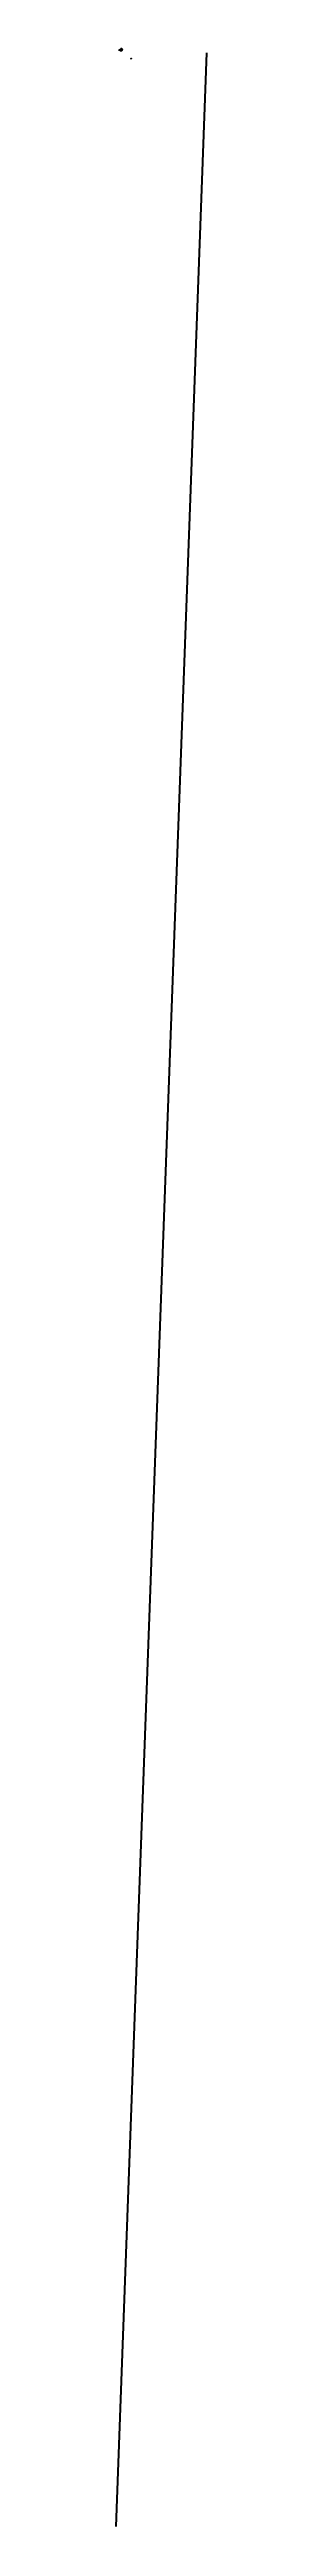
# Paper-space layout 'LAMINA DE TRABAJO' of a CAD drawing. Header units: millimetres. Extents: x 605427 to 653944, y -1191 to 1323863.
# The model-space entities are those that its viewports show. They can reach past a viewport. Long polylines and large blocks are cut down to what shows.
import ezdxf
from ezdxf.enums import TextEntityAlignment as Align

# ---------------------------------------------------------------- set-up
doc = ezdxf.new("R2010")
doc.units = ezdxf.units.MM
doc.header["$PDMODE"] = 35
doc.header["$PDSIZE"] = 1.5
doc.linetypes.add('ACAD_ISO02W100', pattern=[15, 12, -3])
doc.linetypes.add('HIDDEN', pattern=[0.375, 0.25, -0.125])
for name, color, linetype in [('2', 7, 'Continuous'), ('4', 7, 'Continuous'), ('CVL_CUADCON_LIN', 8, 'Continuous'), ('CVL_CUADCON_TIT', 1, 'Continuous'), ('LOTES', 3, 'Continuous'), ('MONTAJE', 6, 'Continuous'), ('NORTE', 1, 'Continuous'), ('ROTULOS LOTES', 1, 'Continuous'), ('TEXTOS', 2, 'Continuous')]:
    doc.layers.add(name, color=color, linetype=linetype)
doc.layers.add('LETRAS P .25', color=2, linetype='Continuous', lineweight=25)
doc.styles.add('Courier', font='cour.ttf')
doc.styles.add('HECTOR LOPEZ', font='arial.ttf')
doc.styles.add('LOPEZ', font='TCCM____.TTF')
doc.styles.add('ROMANS', font='ROMANS', dxfattribs={"height": 0.2})
doc.styles.add('ROTULOS', font='arial.ttf', dxfattribs={"height": 3})
doc.styles.get("Standard").update_dxf_attribs({"font": 'TCCM____.TTF'})
doc.styles.add('Style-ENGINEERING', font='ENGINEERING.shx')
doc.dimstyles.new('ISO-25', dxfattribs={"dimtxt": 2.5, "dimasz": 2.5, "dimexe": 1.25, "dimexo": 0.625, "dimtad": 1, "dimtxsty": 'Standard', "dimcen": 2.5, "dimadec": 0, "dimazin": 0, "dimtfac": 1, "dimtmove": 0, "dimatfit": 3, "dimfxl": 1, "dimarcsym": 0})
doc.dimstyles.get("Standard").update_dxf_attribs({"dimtxt": 5, "dimasz": 0.18, "dimexe": 0.18, "dimexo": 0.0625, "dimgap": 0.09, "dimtad": 0, "dimtih": 1, "dimtoh": 1, "dimdec": 4, "dimzin": 0, "dimdsep": 46, "dimtxsty": 'HECTOR LOPEZ', "dimcen": 0.09, "dimadec": 0, "dimazin": 0, "dimtfac": 1, "dimtdec": 4, "dimtofl": 0, "dimtmove": 2, "dimatfit": 3, "dimfxl": 0.18, "dimtolj": 1, "dimtzin": 0, "dimarcsym": 0})
doc.dimstyles.new('STANDARD$0', dxfattribs={"dimtxt": 0.6, "dimasz": 0.5, "dimexe": 0.125, "dimexo": 0.000625, "dimgap": 0.0625, "dimtad": 0, "dimzin": 1, "dimdsep": 46, "dimtxsty": 'ROMANS', "dimblk1": 'ARCHTICK', "dimblk2": 'ARCHTICK', "dimsah": 1, "dimcen": 2.5, "dimclrd": 1, "dimclre": 1, "dimclrt": 30, "dimaunit": 1, "dimadec": 0, "dimazin": 0, "dimtfac": 1, "dimtix": 1, "dimtofl": 0, "dimtmove": 1, "dimatfit": 3, "dimldrblk": 'ARCHTICK', "dimfxl": 1, "dimtolj": 1, "dimtzin": 1, "dimarcsym": 0})

# ---------------------------------------------------------------- blocks, each defined once
blk = doc.blocks.new('*D326')
at = {"color": 0, "lineweight": -2, "transparency": 16777216}
for p, q in [((608170, 1323829), (608170, 1323832)), ((608173, 1323830), (608233, 1323829)), ((608235, 1323828), (608235, 1323830))]:
    blk.add_line(p, q, dxfattribs=at)
at = {"color": 0, "lineweight": 5, "transparency": 16777216}
for points in [[(608173, 1323831), (608173, 1323830), (608170, 1323830)], [(608233, 1323829), (608233, 1323829), (608235, 1323829)]]:
    blk.add_solid(points, dxfattribs=at)
at = {"layer": 'Defpoints', "color": 0, "lineweight": 5, "transparency": 16777216}
for p in [(608170, 1323829), (608235, 1323829), (608235, 1323827)]:
    blk.add_point(p, dxfattribs=at)
at = {"color": 0, "lineweight": 5, "transparency": 16777216, "insert": (608209, 1323831), "char_height": 2.5, "attachment_point": 5, "rotation": 358.780662}
blk.add_mtext('REF: 379M', dxfattribs=at)
blk = doc.blocks.new('*D327')
at = {"color": 0, "lineweight": -2, "transparency": 16777216}
for p, q in [((605442, -1189), (653943, 1322074)), ((653928, 1322077), (653944, 1322077)), ((605428, -1191), (605443, -1191))]:
    blk.add_line(p, q, dxfattribs=at)
at = {"color": 0, "transparency": 16777216}
for points in [[(653942, 1322074), (653943, 1322074), (653943, 1322077)], [(605442, -1189), (605443, -1189), (605442, -1191)]]:
    blk.add_solid(points, dxfattribs=at)
at = {"layer": 'Defpoints', "color": 0, "transparency": 16777216}
for p in [(653928, 1322077, 6), (653943, 1322077), (605427, -1191)]:
    blk.add_point(p, dxfattribs=at)
at = {"color": 0, "transparency": 16777216, "insert": (629691, 660443), "char_height": 2.5, "attachment_point": 5, "rotation": 87.900935}
blk.add_mtext('4.91m', dxfattribs=at)
blk = doc.blocks.new('*D328')
at = {"color": 0, "lineweight": -2, "transparency": 16777216}
for p, q in [((608170, 1323828), (608169, 1323814)), ((608169, 1323811), (608170, 1323811)), ((608170, 1323830), (608171, 1323830))]:
    blk.add_line(p, q, dxfattribs=at)
at = {"color": 0, "lineweight": 5, "transparency": 16777216}
for points in [[(608169, 1323828), (608170, 1323828), (608170, 1323830)], [(608169, 1323814), (608169, 1323814), (608169, 1323811)]]:
    blk.add_solid(points, dxfattribs=at)
at = {"layer": 'Defpoints', "color": 0, "lineweight": 5, "transparency": 16777216}
for p in [(608168, 1323811), (608169, 1323811), (608170, 1323830)]:
    blk.add_point(p, dxfattribs=at)
at = {"color": 0, "lineweight": 5, "transparency": 16777216, "insert": (608167, 1323821), "char_height": 2.5, "attachment_point": 5, "rotation": 86.630242}
blk.add_mtext('51.33m', dxfattribs=at)
blk = doc.blocks.new('*D329')
at = {"color": 0, "lineweight": -2, "transparency": 16777216}
for p, q in [((608053, 1323756), (608053, 1323757)), ((608064, 1323755), (608055, 1323755)), ((608066, 1323756), (608066, 1323757))]:
    blk.add_line(p, q, dxfattribs=at)
at = {"color": 0, "lineweight": 5, "transparency": 16777216}
for points in [[(608055, 1323756), (608055, 1323755), (608053, 1323755)], [(608064, 1323756), (608064, 1323755), (608066, 1323755)]]:
    blk.add_solid(points, dxfattribs=at)
at = {"layer": 'Defpoints', "color": 0, "lineweight": 5, "transparency": 16777216}
for p in [(608053, 1323755, -209), (608053, 1323755), (608066, 1323755, -209)]:
    blk.add_point(p, dxfattribs=at)
at = {"color": 0, "lineweight": 5, "transparency": 16777216, "insert": (608060, 1323757), "char_height": 2.5, "attachment_point": 5, "rotation": 0.633915}
blk.add_mtext('6.0m', dxfattribs=at)
blk = doc.blocks.new('*D331')
at = {"color": 0, "lineweight": -2, "transparency": 16777216}
for p, q in [((608009, 1323758), (608009, 1323758)), ((608051, 1323757), (608012, 1323757)), ((608053, 1323757), (608053, 1323758))]:
    blk.add_line(p, q, dxfattribs=at)
at = {"color": 0, "lineweight": 5, "transparency": 16777216}
for points in [[(608012, 1323757), (608012, 1323757), (608009, 1323757)], [(608051, 1323757), (608051, 1323756), (608053, 1323757)]]:
    blk.add_solid(points, dxfattribs=at)
at = {"layer": 'Defpoints', "color": 0, "lineweight": 5, "transparency": 16777216}
for p in [(608009, 1323757), (608009, 1323757), (608053, 1323757)]:
    blk.add_point(p, dxfattribs=at)
at = {"color": 0, "lineweight": 5, "transparency": 16777216, "insert": (608031, 1323759), "char_height": 2.5, "attachment_point": 5, "rotation": 359.774641}
blk.add_mtext('22.29m', dxfattribs=at)
blk = doc.blocks.new('*D332')
at = {"color": 0, "lineweight": -2, "transparency": 16777216}
for p, q in [((608169, 1323812), (608169, 1323812)), ((608171, 1323811), (608174, 1323811)), ((608177, 1323811), (608177, 1323812)), ((608177, 1323811), (608189, 1323810))]:
    blk.add_line(p, q, dxfattribs=at)
at = {"color": 0, "lineweight": 5, "transparency": 16777216}
for points in [[(608171, 1323811), (608171, 1323811), (608169, 1323811)], [(608174, 1323811), (608174, 1323810), (608177, 1323811)]]:
    blk.add_solid(points, dxfattribs=at)
at = {"layer": 'Defpoints', "color": 0, "lineweight": 5, "transparency": 16777216}
for p in [(608169, 1323811), (608177, 1323811), (608177, 1323811)]:
    blk.add_point(p, dxfattribs=at)
at = {"color": 0, "lineweight": 5, "transparency": 16777216, "insert": (608184, 1323812), "char_height": 2.5, "attachment_point": 5, "rotation": 358.050675}
blk.add_mtext('22.29m', dxfattribs=at)
blk = doc.blocks.new('*D333')
at = {"color": 0, "lineweight": -2, "transparency": 16777216}
for p, q in [((608009, 1323757), (608008, 1323757)), ((608016, 1323843), (608009, 1323759)), ((608016, 1323845), (608015, 1323845))]:
    blk.add_line(p, q, dxfattribs=at)
at = {"color": 0, "lineweight": 5, "transparency": 16777216}
for points in [[(608009, 1323760), (608010, 1323759), (608009, 1323757)], [(608016, 1323843), (608017, 1323843), (608017, 1323845)]]:
    blk.add_solid(points, dxfattribs=at)
at = {"layer": 'Defpoints', "color": 0, "lineweight": 5, "transparency": 16777216}
for p in [(608009, 1323757), (608009, 1323757), (608017, 1323845)]:
    blk.add_point(p, dxfattribs=at)
at = {"color": 0, "lineweight": 5, "transparency": 16777216, "insert": (608011, 1323801), "char_height": 2.5, "attachment_point": 5, "rotation": 85.229875}
blk.add_mtext('62.85M', dxfattribs=at)
blk = doc.blocks.new('*D335')
at = {"color": 0, "lineweight": -2, "transparency": 16777216}
for p, q in [((608065, 1323740), (608063, 1323740)), ((608066, 1323755), (608064, 1323756)), ((608064, 1323742), (608065, 1323753))]:
    blk.add_line(p, q, dxfattribs=at)
at = {"color": 0, "lineweight": 5, "transparency": 16777216}
for points in [[(608064, 1323753), (608065, 1323753), (608065, 1323755)], [(608064, 1323742), (608065, 1323742), (608064, 1323740)]]:
    blk.add_solid(points, dxfattribs=at)
at = {"layer": 'Defpoints', "color": 0, "lineweight": 5, "transparency": 16777216}
for p in [(608065, 1323755), (608065, 1323739, -209), (608066, 1323755)]:
    blk.add_point(p, dxfattribs=at)
at = {"color": 0, "lineweight": 5, "transparency": 16777216, "insert": (608063, 1323748), "char_height": 2.5, "attachment_point": 5, "rotation": 86.517771}
blk.add_mtext('8.0m', dxfattribs=at)
blk = doc.blocks.new('*D336')
at = {"color": 0, "lineweight": -2, "transparency": 16777216}
for p, q in [((608178, 1323808), (608175, 1323808)), ((608177, 1323805), (608175, 1323805)), ((608176, 1323808), (608176, 1323805)), ((608176, 1323802), (608176, 1323793)), ((608177, 1323810), (608177, 1323813))]:
    blk.add_line(p, q, dxfattribs=at)
at = {"color": 0, "lineweight": 5, "transparency": 16777216}
for points in [[(608176, 1323810), (608177, 1323810), (608176, 1323808)], [(608176, 1323803), (608177, 1323802), (608176, 1323805)]]:
    blk.add_solid(points, dxfattribs=at)
at = {"layer": 'Defpoints', "color": 0, "lineweight": 5, "transparency": 16777216}
for p in [(608176, 1323805), (608178, 1323808), (608178, 1323805)]:
    blk.add_point(p, dxfattribs=at)
at = {"color": 0, "lineweight": 5, "transparency": 16777216, "insert": (608174, 1323797), "char_height": 2.5, "attachment_point": 5, "rotation": 87.294117}
blk.add_mtext('8.0m', dxfattribs=at)
blk = doc.blocks.new('_ARCHTICK')
at = {"color": 0, "linetype": 'ByBlock', "const_width": 0.15}
blk.add_lwpolyline([(-0.5, -0.5), (0.5, 0.5)], dxfattribs=at)
blk = doc.blocks.new('*D315')
at = {"layer": 'CVL_CUADCON_TIT', "color": 1, "lineweight": -2, "ltscale": 0.5, "transparency": 16777216}
for p, q in [((621121, 1321360), (621121, 1321360)), ((621121, 1321360), (621147, 1321358)), ((621174, 1321357), (621148, 1321358)), ((621174, 1321357), (621174, 1321357))]:
    blk.add_line(p, q, dxfattribs=at)
at = {"layer": 'Defpoints', "color": 0, "lineweight": 5, "ltscale": 0.5, "transparency": 16777216}
for p in [(621121, 1321360), (621174, 1321357), (621174, 1321357)]:
    blk.add_point(p, dxfattribs=at)
at = {"layer": 'CVL_CUADCON_TIT', "color": 1, "lineweight": -2, "ltscale": 0.5, "transparency": 16777216, "xscale": 0.5, "yscale": 0.5, "zscale": 0.5}
for p, rotation in [((621121, 1321360), 177.1392831517781), ((621174, 1321357), 357.139283151778)]:
    blk.add_blockref('_ARCHTICK', p, dxfattribs=dict(at, rotation=rotation))
at = {"layer": 'CVL_CUADCON_TIT', "color": 30, "lineweight": 5, "ltscale": 0.5, "transparency": 16777216, "insert": (621148, 1321358), "char_height": 0.2, "attachment_point": 5, "rotation": 357.139283, "style": 'ROMANS'}
blk.add_mtext('\\A1;53.56m.', dxfattribs=at)

msp = doc.modelspace()

# ---------------------------------------------------------------- hatches: boundary and pattern name
h = msp.add_hatch(color=7)
h.dxf.hatch_style = 1
h.set_gradient(color1=(0, 0, 255), color2=(255, 255, 0), tint=1)
h.paths.add_polyline_path([(621208.89583, 1321266.02348), (621181.23272, 1321267.33089), (621181.03538, 1321258.6403), (621208.85083, 1321257.3736)])

# ---------------------------------------------------------------- linework, layer by layer
at = {"color": 1, "lineweight": 5}
msp.add_lwpolyline([(621138.11083, 1321244.99064), (621138.27303, 1321253.53121), (621156.89758, 1321252.22611), (621156.71357, 1321243.66167), (621138.11083, 1321244.99064)], dxfattribs=at)
at = {"color": 7, "lineweight": 20}
msp.add_lwpolyline([(621181.23272, 1321267.33089), (621181.03538, 1321258.6403), (621208.85083, 1321257.3736), (621208.89583, 1321266.02348), (621181.23272, 1321267.33089)], dxfattribs=at)
at = {"layer": '2', "color": 1, "linetype": 'Continuous', "lineweight": 5}
msp.add_lwpolyline([(621061.03692, 1321213.08193), (621088.17792, 1321218.84893), (621105.96292, 1321218.45493), (621134.43092, 1321216.09593), (621174.06392, 1321215.58893), (621216.99892, 1321215.10293), (621261.70292, 1321215.89893), (621313.01892, 1321215.72093), (621351.62992, 1321215.96993)], dxfattribs=at)
at = {"layer": '4', "color": 1, "linetype": 'Continuous', "lineweight": 5}
msp.add_line((621228.63892, 1321334.08293), (621227.19092, 1321348.26293), dxfattribs=at)
at = {"layer": 'CVL_CUADCON_LIN', "color": 1, "lineweight": 5, "ltscale": 0.5, "const_width": 0.1, "flags": 128}
msp.add_lwpolyline([(617954.54167, 1321250.9017), (618630.52251, 1321461.85949), (619093.33428, 1321544.7629), (619665.84954, 1321528.01482), (619798.58455, 1321517.77424), (619978.07369, 1321504.42419), (620219.90332, 1321509.22391), (620466.54309, 1321465.57051), (620640.07447, 1321444.77181), (620887.77351, 1321446.3836), (621028.71023, 1321377.53137), (621146.89613, 1321348.26103), (621483.91198, 1321335.66422), (621519.28898, 1321358.61182)], dxfattribs=at)
at = {"layer": 'CVL_CUADCON_LIN', "color": 1, "linetype": 'ACAD_ISO02W100', "lineweight": 5, "ltscale": 0.5, "flags": 128}
for points in [[(621497.10897, 1321328.9804), (621080.58671, 1321344.55175)], [(621486.74176, 1321339.2439), (621083.3826, 1321356.66001)]]:
    msp.add_lwpolyline(points, dxfattribs=at)
at = {"layer": 'CVL_CUADCON_LIN', "color": 1, "lineweight": 5, "ltscale": 0.5, "flags": 128}
for points in [[(621129.49571, 1321397.00619), (621130.50431, 1321411.97225), (621120.51182, 1321412.35971), (621119.50322, 1321397.39365)], [(621120.83552, 1321359.7787), (621130.82305, 1321359.27929), (621131.27767, 1321374.27281), (621121.29013, 1321374.77181)], [(621131.74811, 1321389.26543), (621121.76057, 1321389.76444), (621121.29013, 1321374.77181), (621131.27767, 1321374.27281)], [(621129.49571, 1321397.00619), (621130.50431, 1321411.97225), (621140.49673, 1321411.58468), (621139.48429, 1321396.61888)], [(621131.27767, 1321374.27281), (621130.82305, 1321359.27929), (621140.81059, 1321358.78028), (621141.26519, 1321373.77343)], [(621141.73566, 1321388.76643), (621131.74811, 1321389.26543), (621131.27767, 1321374.27281), (621141.26519, 1321373.77343)], [(621155.14799, 1321406.01489), (621140.15925, 1321406.59608), (621139.48429, 1321396.61888), (621154.47303, 1321396.03769)], [(621151.24201, 1321373.09285), (621141.26519, 1321373.77343), (621140.81059, 1321358.78028), (621150.79079, 1321358.09964)], [(621151.7232, 1321388.26743), (621141.73566, 1321388.76643), (621141.26519, 1321373.77343), (621151.24201, 1321373.09285)], [(621161.23698, 1321372.77591), (621161.23698, 1321372.77591), (621151.24201, 1321373.09285), (621150.79079, 1321358.09964), (621160.7838, 1321357.78237)], [(621161.71074, 1321387.76842), (621151.7232, 1321388.26743), (621151.24201, 1321373.09285), (621161.23698, 1321372.77591)], [(621161.23698, 1321372.77591), (621160.7838, 1321357.78237), (621170.76947, 1321357.28346), (621171.22452, 1321372.2769)], [(621171.41344, 1321395.38099), (621161.42168, 1321395.78689), (621162.24974, 1321410.76401), (621172.24143, 1321410.35636)], [(621171.22452, 1321372.2769), (621181.21207, 1321371.7779), (621180.75888, 1321356.78436), (621170.77134, 1321357.28336)], [(621181.7257, 1321394.98129), (621171.41344, 1321395.38099), (621172.24155, 1321410.35843), (621182.55369, 1321409.95666)], [(621180.75888, 1321356.78436), (621190.73398, 1321356.28597), (621191.19961, 1321371.2789), (621181.21207, 1321371.7779)], [(621191.67337, 1321386.27141), (621181.68582, 1321386.77042), (621181.21207, 1321371.7779), (621191.19961, 1321371.2789)], [(621191.71819, 1321394.59398), (621181.7257, 1321394.98129), (621182.55513, 1321409.95861), (621192.54619, 1321409.56935)], [(621191.19961, 1321371.2789), (621190.73398, 1321356.28597), (621200.72153, 1321355.78697), (621201.18715, 1321370.77989)], [(621201.66091, 1321385.77241), (621191.67337, 1321386.27141), (621191.19961, 1321371.2789), (621201.18715, 1321370.77989)], [(621201.59078, 1321394.21132), (621191.71819, 1321394.59398), (621192.54634, 1321409.57152), (621202.41877, 1321409.18669)], [(621211.17469, 1321370.28089), (621201.18715, 1321370.77989), (621200.72153, 1321355.78697), (621210.70907, 1321355.28797)], [(621211.64845, 1321385.27341), (621201.66091, 1321385.77241), (621201.18715, 1321370.77989), (621211.17469, 1321370.28089)], [(621211.58328, 1321393.82402), (621201.59078, 1321394.21132), (621202.42022, 1321409.18865), (621212.41127, 1321408.79939)], [(621210.70907, 1321355.28812), (621220.68795, 1321354.78939), (621221.16224, 1321369.78189), (621211.17469, 1321370.28089)], [(621221.16224, 1321369.78189), (621211.17469, 1321370.28089), (621211.64845, 1321385.27341), (621221.63599, 1321384.7744)], [(621221.57578, 1321393.43671), (621211.58328, 1321393.82402), (621212.41272, 1321408.80134), (621222.40377, 1321408.41208)], [(621231.14978, 1321369.28289), (621221.16224, 1321369.78189), (621220.68795, 1321354.78939), (621230.67549, 1321354.29039)], [(621231.62353, 1321384.2754), (621221.63599, 1321384.7744), (621221.16224, 1321369.78189), (621231.14978, 1321369.28289)], [(621231.56827, 1321393.0494), (621221.57578, 1321393.43671), (621222.40521, 1321408.41404), (621232.39626, 1321408.02477)], [(621241.13732, 1321368.78388), (621231.14978, 1321369.28289), (621230.67549, 1321354.29039), (621240.66303, 1321353.79138)], [(621241.61108, 1321383.7764), (621231.62353, 1321384.2754), (621231.14978, 1321369.28289), (621241.13732, 1321368.78388)], [(621241.56077, 1321392.6621), (621231.56827, 1321393.0494), (621232.39771, 1321408.02673), (621242.38876, 1321407.63747)], [(621240.66303, 1321353.79138), (621250.65057, 1321353.29238), (621251.12475, 1321368.28489), (621241.13732, 1321368.78388)], [(621251.59862, 1321383.27739), (621241.61108, 1321383.7764), (621241.13732, 1321368.78388), (621251.12486, 1321368.28488)], [(621251.55327, 1321392.27479), (621241.56077, 1321392.6621), (621242.39021, 1321407.63942), (621252.38126, 1321407.25016)], [(621261.1124, 1321367.78587), (621251.12486, 1321368.28488), (621250.65057, 1321353.29238), (621260.63811, 1321352.79338)], [(621261.58616, 1321382.77839), (621251.59862, 1321383.27739), (621251.12486, 1321368.28488), (621261.1124, 1321367.78587)], [(621261.54576, 1321391.88749), (621251.55327, 1321392.27479), (621252.3827, 1321407.25212), (621262.37375, 1321406.86286)], [(621270.62566, 1321352.29437), (621271.09995, 1321367.28687), (621261.1124, 1321367.78587), (621260.63811, 1321352.79338)], [(621270.62566, 1321352.29437), (621271.09995, 1321367.28687), (621261.1124, 1321367.78587), (621260.63811, 1321352.79338)], [(621271.5737, 1321382.27939), (621261.58616, 1321382.77839), (621261.1124, 1321367.78587), (621271.09995, 1321367.28687)], [(621271.53826, 1321391.50018), (621261.54576, 1321391.88749), (621262.3752, 1321406.86481), (621272.36625, 1321406.47555)], [(621281.08749, 1321366.78787), (621271.09995, 1321367.28687), (621270.62566, 1321352.29437), (621280.6132, 1321351.79537)], [(621281.08749, 1321366.78787), (621271.09995, 1321367.28687), (621271.5737, 1321382.27939), (621281.56124, 1321381.78038)], [(621281.53076, 1321391.11287), (621271.53826, 1321391.50018), (621272.3677, 1321406.47751), (621282.52836, 1321406.07694)], [(621290.60067, 1321351.29637), (621280.6132, 1321351.79537), (621281.08749, 1321366.78787), (621291.07487, 1321366.28371)], [(621291.46383, 1321378.59541), (621290.58145, 1321380.57791), (621281.56124, 1321381.78038), (621281.08749, 1321366.78787), (621291.07446, 1321366.28373)], [(621291.52312, 1321390.72356), (621292.5209, 1321405.69034), (621282.52848, 1321406.07965), (621281.53076, 1321391.11287)], [(621309.3625, 1321388.26256), (621299.36524, 1321388.50929), (621299.8754, 1321403.49748), (621309.87139, 1321403.25393)], [(621300.41873, 1321364.03029), (621310.25028, 1321365.30526), (621309.81688, 1321350.31165), (621300.15108, 1321349.03305)], [(621311.16279, 1321380.2776), (621304.26516, 1321380.43522), (621300.77337, 1321377.92577), (621300.41873, 1321364.03029), (621310.25028, 1321365.30526)], [(621309.87276, 1321403.25389), (621319.86972, 1321403.00716), (621319.35902, 1321388.01585), (621309.36248, 1321388.26194)], [(621310.25028, 1321365.30526), (621320.33596, 1321365.07152), (621319.81421, 1321350.0806), (621309.81688, 1321350.31165)], [(621310.25028, 1321365.30526), (621320.33596, 1321365.07152), (621321.15935, 1321380.04917), (621311.16279, 1321380.2776)], [(621319.86972, 1321403.00716), (621329.86668, 1321402.76044), (621329.35641, 1321387.76912), (621319.35902, 1321388.01585)], [(621320.33596, 1321365.07152), (621330.33336, 1321364.84333), (621329.8116, 1321349.85241), (621319.81421, 1321350.0806)], [(621321.15935, 1321380.04917), (621331.15674, 1321379.82072), (621330.33336, 1321364.84333), (621320.33596, 1321365.07152)], [(621329.86668, 1321402.76044), (621339.86363, 1321402.51372), (621339.49357, 1321387.51894), (621329.35641, 1321387.76912)], [(621329.8116, 1321349.85241), (621339.80899, 1321349.62396), (621340.33075, 1321364.61488), (621330.33336, 1321364.84333)], [(621331.15674, 1321379.82072), (621341.15413, 1321379.59227), (621340.33075, 1321364.61488), (621330.33336, 1321364.84333)], [(621339.86363, 1321402.51371), (621349.86067, 1321402.267), (621349.63073, 1321387.26876), (621339.49357, 1321387.51894)], [(621339.80899, 1321349.62396), (621349.80638, 1321349.39551), (621350.32814, 1321364.38643), (621340.33075, 1321364.61488)], [(621340.33075, 1321364.61488), (621350.32814, 1321364.38643), (621351.15152, 1321379.36382), (621341.15413, 1321379.59227)], [(621349.86067, 1321402.267), (621359.85802, 1321402.02026), (621359.76788, 1321387.01858), (621349.63073, 1321387.26876)], [(621350.32814, 1321364.38643), (621360.32553, 1321364.15798), (621359.80377, 1321349.16706), (621349.80638, 1321349.39551)]]:
    msp.add_lwpolyline(points, close=True, dxfattribs=at)
for points in [[(621291.35182, 1321381.18225), (621121.18602, 1321396.90812)], [(621171.37893, 1321216.77082), (621171.37893, 1321216.77082)], [(621280.39335, 1321372.79936), (621273.16598, 1321372.71645)], [(621291.35309, 1321381.18226), (621476.52709, 1321383.40426)], [(621291.35334, 1321381.18598), (621476.52734, 1321383.40798)], [(621291.35461, 1321381.18599), (621476.52861, 1321383.40799)], [(621300.77335, 1321377.92575), (621304.26516, 1321380.43522)], [(621460.66579, 1321384.51294), (621301.0254, 1321388.45278)]]:
    msp.add_lwpolyline(points, dxfattribs=at)
at = {"layer": 'CVL_CUADCON_LIN', "color": 1, "lineweight": 5, "flags": 128}
for points in [[(621275.13091, 1321382.68521), (621272.57409, 1321387.06618)], [(621460.30491, 1321411.90721), (621275.13091, 1321382.68521)]]:
    msp.add_lwpolyline(points, dxfattribs=at)
at = {"layer": 'CVL_CUADCON_LIN', "color": 1, "lineweight": 5, "ltscale": 0.5}
for centre, radius in [((621121.18602, 1321396.90812), 0.7531), ((621291.35182, 1321381.18225), 0.51029)]:
    msp.add_circle(centre, radius, dxfattribs=at)
at = {"layer": 'CVL_CUADCON_TIT', "color": 1, "lineweight": 5, "ltscale": 0.5}
for p, q in [((621146.01692, 1321283.75819), (621133.94064, 1321283.50207)), ((621138.72492, 1321270.32467), (621138.90528, 1321278.72274)), ((621149.64491, 1321290.72273), (621146.01692, 1321283.75819))]:
    msp.add_line(p, q, dxfattribs=at)
at = {"layer": 'CVL_CUADCON_TIT', "color": 1, "lineweight": 5, "ltscale": 0.5, "flags": 128}
for points in [[(621133.46448, 1321266.74262), (621133.5191, 1321274.89084), (621114.83464, 1321274.12072), (621115.20525, 1321266.57857)], [(621133.79374, 1321283.50606), (621133.52374, 1321274.82606), (621114.84374, 1321274.13606), (621115.18374, 1321283.85606)], [(621165.84507, 1321311.15578), (621156.25507, 1321311.40578), (621154.28507, 1321286.67578), (621155.69507, 1321284.55578), (621165.79507, 1321283.36578)], [(621175.52579, 1321234.19816), (621175.39929, 1321226.19916), (621157.41209, 1321226.87896), (621157.54109, 1321234.87796)]]:
    msp.add_lwpolyline(points, close=True, dxfattribs=at)
for points in [[(621158.67574, 1321341.28995), (621153.95493, 1321341.86812), (621151.8794, 1321316.58029), (621151.33352, 1321311.16009), (621149.68238, 1321290.79467)], [(621158.66558, 1321341.02476), (621156.86006, 1321316.342), (621156.2549, 1321311.44212)]]:
    msp.add_lwpolyline(points, dxfattribs=at)
at = {"layer": 'LETRAS P .25', "color": 1, "lineweight": 5, "flags": 128}
for points in [[(621171.69828, 1321387.26942), (621161.71074, 1321387.76842), (621161.23698, 1321372.77591), (621171.22452, 1321372.2769)], [(621181.68582, 1321386.77042), (621171.69828, 1321387.26942), (621171.22452, 1321372.2769), (621181.21207, 1321371.7779)]]:
    msp.add_lwpolyline(points, close=True, dxfattribs=at)
msp.add_lwpolyline([(621351.15152, 1321379.36382), (621341.15413, 1321379.59227), (621331.15674, 1321379.82072), (621321.15935, 1321380.04917), (621311.16279, 1321380.2776), (621304.26516, 1321380.43522), (621300.77335, 1321377.92575), (621300.41873, 1321364.03029), (621310.25028, 1321365.30526), (621320.33596, 1321365.07152), (621330.33336, 1321364.84333), (621340.33075, 1321364.61488), (621350.32814, 1321364.38643)], dxfattribs=at)
at = {"layer": 'LOTES', "color": 1, "lineweight": 5}
msp.add_lwpolyline([(621469.77399, 1321346.6537), (621309.81722, 1321350.31121), (621300.15142, 1321349.03261), (621290.60101, 1321351.29593), (621170.76981, 1321357.28302), (621150.79028, 1321358.08269), (621120.83587, 1321359.77827), (621112.76407, 1321361.38121), (621117.65805, 1321396.09704), (621117.80155, 1321412.83752)], dxfattribs=at)
at = {"layer": 'MONTAJE', "color": 1, "lineweight": 5}
for p, q in [((621113.70616, 1321212.4132), (621115.35999, 1321274.15513)), ((621114.05613, 1321225.47851), (621132.25511, 1321225.67127)), ((621132.75711, 1321233.65551), (621114.31399, 1321235.10506)), ((621133.10101, 1321242.14855), (621114.53088, 1321243.20216)), ((621133.05764, 1321250.24843), (621114.74777, 1321251.29925)), ((621133.34533, 1321258.6435), (621114.97002, 1321259.59628)), ((621115.16499, 1321266.87367), (621133.46448, 1321266.74262)), ((621115.6148, 1321283.66764), (621133.80429, 1321283.53204)), ((621115.61963, 1321283.84786), (621117.20962, 1321343.20618)), ((621131.85479, 1321211.04675), (621132.25511, 1321225.67127)), ((621132.25511, 1321225.67127), (621132.75711, 1321233.65551)), ((621132.75711, 1321233.65551), (621133.10101, 1321242.14855)), ((621133.05764, 1321250.24843), (621133.34533, 1321258.6435)), ((621133.10101, 1321242.14855), (621133.05764, 1321250.24843)), ((621133.46448, 1321266.74262), (621133.34533, 1321258.6435)), ((621137.94851, 1321236.44414), (621136.94039, 1321210.66384)), ((621156.403, 1321226.86063), (621137.53132, 1321227.89496)), ((621138.27303, 1321253.53121), (621137.94851, 1321236.44414)), ((621137.94851, 1321236.44414), (621156.55131, 1321235.11813)), ((621138.27303, 1321253.53121), (621138.56138, 1321261.92626)), ((621138.27303, 1321253.53121), (621156.9154, 1321252.06422)), ((621138.72492, 1321270.32467), (621138.56138, 1321261.92626)), ((621138.56138, 1321261.92626), (621157.29308, 1321260.89615)), ((621138.72492, 1321270.32467), (621157.19043, 1321269.19552)), ((621138.90528, 1321278.72274), (621157.48434, 1321277.84052)), ((621156.55131, 1321235.11813), (621156.0862, 1321209.22231)), ((621156.23884, 1321217.72094), (621175.19557, 1321216.43931)), ((621156.9154, 1321252.06422), (621156.55131, 1321235.11813)), ((621175.59061, 1321242.20718), (621156.71894, 1321243.2415)), ((621175.78654, 1321251.0049), (621156.91487, 1321252.03923)), ((621157.29308, 1321260.89615), (621156.9154, 1321252.06422)), ((621157.48434, 1321277.84052), (621157.19043, 1321269.19552)), ((621157.19043, 1321269.19552), (621157.29308, 1321260.89615)), ((621176.07394, 1321268.40614), (621157.19043, 1321269.19552)), ((621175.50544, 1321259.72473), (621157.29308, 1321260.89615)), ((621176.36987, 1321277.1011), (621157.48434, 1321277.84052)), ((621175.19557, 1321216.43931), (621174.93286, 1321207.8033)), ((621175.19557, 1321216.43931), (621175.39367, 1321225.84528)), ((621175.4856, 1321252.65446), (621175.86223, 1321261.3463)), ((621175.79593, 1321244.06006), (621175.4856, 1321252.65446)), ((621175.50544, 1321259.72473), (621176.07394, 1321268.40614)), ((621175.52792, 1321234.36693), (621175.6045, 1321242.53186)), ((621175.6045, 1321242.53186), (621175.79697, 1321251.22973)), ((621176.07394, 1321268.40614), (621176.36987, 1321277.1011)), ((621179.87256, 1321207.43138), (621181.43141, 1321276.08082)), ((621185.87285, 1321299.58632), (621180.13984, 1321298.19256)), ((621180.13984, 1321298.19256), (621182.27028, 1321284.79275)), ((621180.57272, 1321215.90231), (621206.98872, 1321214.11436)), ((621180.58063, 1321232.90466), (621208.2699, 1321231.35412)), ((621180.68942, 1321241.50397), (621208.53387, 1321239.95007)), ((621180.86713, 1321250.05212), (621208.80427, 1321248.90378)), ((621181.43079, 1321276.07089), (621208.23727, 1321274.37616)), ((621185.89744, 1321291.92636), (621185.8674, 1321301.28632)), ((621185.8674, 1321301.28632), (621208.26477, 1321299.35615)), ((621185.92749, 1321282.56641), (621208.24416, 1321280.63616)), ((621206.34395, 1321205.43829), (621208.2699, 1321231.35412)), ((621208.89583, 1321266.02348), (621208.23727, 1321274.37616)), ((621208.80636, 1321248.82372), (621208.2699, 1321231.35412)), ((621208.89583, 1321266.02348), (621208.80636, 1321248.82372))]:
    msp.add_line(p, q, dxfattribs=at)
at = {"layer": 'MONTAJE', "color": 1}
msp.add_line((621181.03538, 1321258.6403), (621208.85083, 1321257.3736), dxfattribs=at)
at = {"layer": 'MONTAJE', "color": 1, "lineweight": 5}
for points in [[(621113.70616, 1321212.4132), (621206.34395, 1321205.43829)], [(621182.27028, 1321284.79275), (621174.97073, 1321284.71131), (621174.88818, 1321283.01331), (621165.75945, 1321283.36998)], [(621185.92749, 1321282.56641), (621185.89744, 1321291.92636), (621208.25447, 1321289.99616)], [(621208.23727, 1321274.37616), (621208.31695, 1321346.74817)]]:
    msp.add_lwpolyline(points, dxfattribs=at)
at = {"layer": 'MONTAJE', "color": 1, "linetype": 'Continuous', "lineweight": 5, "ltscale": 0.18, "const_width": 0.1, "flags": 128}
for points in [[(621118.7104, 1321341.92276), (621146.55426, 1321338.8197), (621151.80811, 1321339.31731)], [(621154.72137, 1321341.28536), (621208.31323, 1321343.36914)]]:
    msp.add_lwpolyline(points, dxfattribs=at)
at = {"layer": 'MONTAJE', "color": 1, "lineweight": 5}
msp.add_point((621208.2699, 1321231.35412), dxfattribs=at)

# ---------------------------------------------------------------- texts
at = {"layer": 'CVL_CUADCON_LIN', "color": 1, "lineweight": 5, "ltscale": 0.5}
for s, p in [('B34', (621123.71939, 1321365.86888)), ('B32', (621133.55114, 1321366.11043)), ('B30', (621144.18886, 1321365.62733)), ('B28', (621152.97312, 1321365.54681)), ('B26', (621163.32439, 1321364.07602)), ('B24', (621173.98245, 1321363.62497)), ('B22', (621183.55657, 1321364.16631)), ('B20', (621194.03411, 1321363.35411)), ('B18', (621202.77091, 1321362.461)), ('B16', (621213.57982, 1321361.29742)), ('B14', (621224.19042, 1321360.84129)), ('B12', (621232.9501, 1321360.69315)), ('C17', (621313.45676, 1321394.92205)), ('C16', (621323.23004, 1321394.34515)), ('C15', (621333.17366, 1321394.77704)), ('C14', (621343.18508, 1321394.43817))]:
    msp.add_text(s, height=2, dxfattribs=at).set_placement(p)
for s, p in [('B33', (621124.83554, 1321381.89323)), ('B31', (621134.31624, 1321380.93254)), ('B29', (621144.12191, 1321380.8899)), ('B27', (621154.81557, 1321379.97099)), ('B25', (621163.71932, 1321379.6458)), ('B23', (621175.22402, 1321378.20979)), ('B21', (621183.95828, 1321377.95339)), ('B19', (621194.72736, 1321377.12165)), ('B17', (621203.94299, 1321377.0255)), ('B15', (621214.7341, 1321376.48611)), ('B13', (621224.62857, 1321375.55783)), ('A12', (621234.94276, 1321399.31689)), ('B11', (621234.84509, 1321375.55783)), ('B10', (621242.97254, 1321360.18738)), ('A10', (621245.24348, 1321398.31106)), ('B9', (621245.90232, 1321374.56114)), ('B8', (621253.50008, 1321359.88408)), ('B7', (621255.101, 1321374.66941)), ('A8', (621255.5043, 1321398.52115)), ('B6', (621263.62338, 1321359.27708)), ('B6', (621263.62338, 1321359.27708)), ('A6', (621265.98466, 1321399.0998)), ('B5', (621265.965, 1321373.83102)), ('B4', (621273.906, 1321358.63295)), ('B3', (621274.70349, 1321373.74543)), ('A4', (621276.41971, 1321398.6434)), ('B2', (621283.25638, 1321358.23388)), ('A2', (621284.56933, 1321398.69881)), ('B1', (621284.49626, 1321372.90157)), ('C18', (621302.65632, 1321395.48996))]:
    msp.add_text(s, height=2, rotation=356.5687164262, dxfattribs=at).set_placement(p)
msp.add_text('20', height=0.1, rotation=90, dxfattribs=at).set_placement((621290.91609, 1321361.26558), align=Align.MIDDLE_LEFT)
msp.add_text('22', height=0.1, rotation=90, dxfattribs=at).set_placement((621301.26553, 1321399.27882), align=Align.BOTTOM_RIGHT)
at = {"layer": 'CVL_CUADCON_LIN', "color": 1, "lineweight": 5, "ltscale": 0.5, "char_height": 2, "attachment_point": 1}
for s, insert, width in [('GPS Nº 1', (621282.53592, 1321383.61092), 10), ('D42', (621302.49915, 1321356.89458), 4.8122802), ('D43', (621303.65811, 1321373.29847), 4.8122802), ('D40', (621313.09336, 1321356.40172), 4.8122802), ('D41', (621313.95556, 1321374.17432), 4.8122802), ('D38', (621323.04613, 1321358.98108), 4.8122802), ('D39', (621323.36589, 1321373.65854), 4.8122802), ('D36', (621332.97606, 1321358.5059), 4.8122802), ('D37', (621333.38774, 1321372.77175), 4.8122802), ('D34', (621341.51565, 1321358.62149), 4.8122802), ('D35', (621343.45258, 1321372.5075), 4.8122802)]:
    msp.add_mtext(s, dxfattribs=dict(at, insert=insert, width=width))
at = {"layer": 'LETRAS P .25', "color": 1, "lineweight": 5, "style": 'Courier'}
for s, p in [('10', (621119.50322, 1321397.39365)), ('18', (621120.82353, 1321359.79154)), ('20', (621121.29013, 1321374.77181)), ('15', (621165.35551, 1321398.11287)), ('24', (621300.08198, 1321350.83531)), ('24', (621300.41873, 1321364.03029)), ('21', (621303.37822, 1321391.27929))]:
    msp.add_text(s, height=1.8, dxfattribs=at).set_placement(p, align=Align.TOP_RIGHT)
msp.add_text('19', height=1.8, dxfattribs=at).set_placement((621121.76057, 1321389.76444), align=Align.BOTTOM_RIGHT)
for s, p in [('11', (621129.49571, 1321397.00619)), ('18', (621131.7423, 1321389.08)), ('16', (621140.80465, 1321358.58433)), ('23', (621151.24201, 1321373.09285)), ('16', (621151.71742, 1321388.08531)), ('14', (621160.77785, 1321357.58545)), ('15', (621161.71074, 1321387.76842)), ('14', (621171.41344, 1321395.3809)), ('14', (621171.69249, 1321387.0862)), ('12', (621180.75294, 1321356.58765)), ('13', (621181.68582, 1321386.77042)), ('11', (621190.73398, 1321356.28597)), ('12', (621191.66758, 1321386.08819)), ('12', (621191.71819, 1321394.59398)), ('10', (621200.71567, 1321355.59848)), ('11', (621201.66091, 1321385.77241)), ('10', (621211.58328, 1321393.82402)), ('10', (621211.64266, 1321385.09019)), ('8', (621220.68216, 1321354.60653)), ('9', (621221.57578, 1321393.43671)), ('9', (621221.63599, 1321384.7744)), ('8', (621231.56827, 1321393.0494)), ('8', (621231.61774, 1321384.09218)), ('6', (621240.65725, 1321353.60852)), ('7', (621241.56077, 1321392.6621)), ('7', (621241.61108, 1321383.7764)), ('33', (621251.12449, 1321368.2849)), ('5', (621250.65057, 1321353.29238)), ('6', (621251.55327, 1321392.27479)), ('6', (621251.59283, 1321383.09418)), ('4', (621260.63233, 1321352.61051)), ('4', (621260.63233, 1321352.61051)), ('5', (621261.58616, 1321382.77839)), ('35', (621271.09995, 1321367.28687)), ('35', (621271.09995, 1321367.28687)), ('3', (621270.62566, 1321352.29437)), ('3', (621270.62566, 1321352.29437)), ('4', (621271.53826, 1321391.50018)), ('4', (621271.56791, 1321382.09617)), ('2', (621280.60741, 1321351.6125)), ('20', (621309.35819, 1321388.26205)), ('23', (621309.81688, 1321350.31165)), ('21', (621311.16279, 1321380.2776)), ('22', (621319.81421, 1321350.0806)), ('26', (621320.33188, 1321364.95437)), ('18', (621329.35641, 1321387.76912)), ('19', (621331.15674, 1321379.82072)), ('28', (621340.32659, 1321364.49552)), ('16', (621349.62927, 1321387.17402)), ('19', (621349.80638, 1321349.39551)), ('17', (621351.0704, 1321381.36294))]:
    msp.add_text(s, height=1.8, dxfattribs=at).set_placement(p, align=Align.TOP_CENTER)
for s, p in [('17', (621130.82483, 1321359.2918)), ('21', (621131.28349, 1321374.45824)), ('12', (621139.48429, 1321396.61888)), ('22', (621141.26519, 1321373.77343)), ('17', (621141.73566, 1321388.76643)), ('15', (621150.79626, 1321358.28137)), ('24', (621161.23743, 1321372.79074)), ('13', (621170.77134, 1321357.2834)), ('25', (621171.23078, 1321372.47495)), ('26', (621181.21207, 1321371.7779)), ('13', (621181.7348, 1321395.14596)), ('27', (621191.2054, 1321371.46211)), ('28', (621201.18715, 1321370.77989)), ('11', (621201.59995, 1321394.37689)), ('29', (621211.18048, 1321370.46411)), ('9', (621210.70907, 1321355.28812)), ('30', (621221.16224, 1321369.78189)), ('31', (621231.15556, 1321369.46575)), ('7', (621230.67549, 1321354.29039)), ('32', (621241.1374, 1321368.78388)), ('34', (621261.11819, 1321367.96875)), ('34', (621261.11819, 1321367.96875)), ('5', (621261.55493, 1321392.05305)), ('36', (621281.09327, 1321366.97073)), ('3', (621281.53076, 1321391.11287)), ('3', (621281.56124, 1321381.78038)), ('22', (621304.26516, 1321380.43522)), ('25', (621310.25028, 1321365.30526)), ('19', (621319.36221, 1321388.10959)), ('20', (621321.20359, 1321379.6923)), ('21', (621329.8116, 1321349.85241)), ('27', (621330.33336, 1321364.84333)), ('17', (621339.49357, 1321387.51894)), ('20', (621339.81315, 1321349.74332)), ('18', (621341.11725, 1321379.02723)), ('29', (621350.32814, 1321364.38643))]:
    msp.add_text(s, height=1.8, dxfattribs=at).set_placement(p, align=Align.BOTTOM_CENTER)
for s, p in [('1', (621154.47303, 1321396.03769)), ('1', (621290.60067, 1321351.29637)), ('37', (621291.07487, 1321366.28371)), ('2', (621291.52312, 1321390.72356))]:
    msp.add_text(s, height=1.8, dxfattribs=at).set_placement(p, align=Align.TOP_LEFT)
msp.add_text('2', height=1.8, dxfattribs=at).set_placement((621290.58145, 1321380.57791), align=Align.BOTTOM_LEFT)
msp.add_text('1', height=1.8, dxfattribs=at).set_placement((621291.46383, 1321378.59541), align=Align.MIDDLE_LEFT)
msp.add_text('23', height=1.8, dxfattribs=at).set_placement((621300.77335, 1321377.92575), align=Align.MIDDLE_RIGHT)

# ---------------------------------------------------------------- dimensions: what is measured, and where the dimension line sits
at = {"layer": 'CVL_CUADCON_TIT', "color": 1, "lineweight": 5, "ltscale": 0.5}
dim = msp.add_aligned_dim(p1=(621120.83305, 1321359.77883), p2=(621174.32142, 1321357.10599), distance=0.00001, dimstyle='STANDARD$0', override={"dimpost": 'm.', "dimfxl": 31.75}, dxfattribs=at)
dim.commit()
dim.dimension.update_dxf_attribs({"geometry": '*D315', "text_midpoint": (621147.57724, 1321358.44242)})

# ---------------------------------------------------------------- leaders
at = {"layer": 'CVL_CUADCON_LIN', "color": 1, "lineweight": 5, "ltscale": 0.5}
msp.add_leader([(621290.90629, 1321380.93345), (621307.08678, 1321483.23833), (621292.40966, 1321482.91003)], dimstyle='Standard', override={"dimasz": 2.25, "dimgap": 0.09, "dimtad": 0}, dxfattribs=at)

psp = doc.layouts.new('LAMINA DE TRABAJO')

# ---------------------------------------------------------------- hatches: boundary and pattern name
at = {"lineweight": 30}
h = psp.add_hatch(color=5, dxfattribs=at)
h.dxf.hatch_style = 1
h.paths.add_polyline_path([(608152.3765, 1323838.0511), (608152.3901, 1323838.097), (608153.0329, 1323836.2909), (608153.9955, 1323836.2909), (608154.6219, 1323838.0511), (608155.1731, 1323836.2909), (608156.4417, 1323836.2909), (608155.2915, 1323838.4661), (608154.1699, 1323838.4661), (608153.5142, 1323837.2054), (608152.832, 1323838.4661), (608151.737, 1323838.4661), (608150.5867, 1323836.2909), (608151.8553, 1323836.2909)])
at = {"lineweight": 30, "true_color": 0x2424ff}
h = psp.add_hatch(color=160, dxfattribs=at)
h.dxf.hatch_style = 1
h.paths.add_polyline_path([(608152.4014, 1323837.7411), (608153.0507, 1323836.0216), (608154.0008, 1323836.0216), (608154.6172, 1323837.7374), (608155.1836, 1323835.8493), (608156.4417, 1323835.8493), (608156.4417, 1323836.2909), (608155.1731, 1323836.2909), (608154.6219, 1323838.0511), (608153.9955, 1323836.2909), (608153.0329, 1323836.2909), (608152.3901, 1323838.097), (608151.8553, 1323836.2909), (608150.5867, 1323836.2909), (608150.5867, 1323835.8493), (608151.8448, 1323835.8493)])
h = psp.add_hatch()
h.set_pattern_fill('ANGLE', scale=0.048905, angle=106.9229725039)
h.set_pattern_definition([(106.92297, (608286.99123, 1323744.17433), (-0.326808, -0.099435), [0.2484366, -0.0931637]), (196.92297, (608286.99123, 1323744.17433), (0.099435, -0.326808), [0.2484366, -0.0931637])])
edge = h.paths.add_edge_path()
edge.add_arc((608192.0841, 1323791.2484), 13.6171, 39.0831864913, 90.8577706428)
edge.add_line((608191.8802, 1323804.864), (608191.4417, 1323803.9573))
edge.add_line((608191.4417, 1323803.9573), (608189.028, 1323805.7992))
edge.add_line((608189.028, 1323805.7992), (608192.8267, 1323806.7374))
edge.add_line((608192.8267, 1323806.7374), (608192.4117, 1323805.9486))
edge.add_arc((608192.1743, 1323793.9158), 12.0351, 29.4514723294, 88.8694786443, ccw=False)
at = {"layer": 'TEXTOS', "true_color": 0x000000}
h = psp.add_hatch(color=18, dxfattribs=at)
h.dxf.hatch_style = 1
h.paths.add_polyline_path([(607980.5647, 1323837.6024), (607986.2719, 1323835.6622), (607980.5729, 1323841.4009), (607974.8443, 1323835.6825)])
at = {"layer": 'TEXTOS'}
h = psp.add_hatch(color=5, dxfattribs=at)
h.dxf.hatch_style = 1
h.paths.add_polyline_path([(607976.4886, 1323832.5078), (607978.2431, 1323832.5078), (607979.0054, 1323834.9422), (607979.8717, 1323832.5078), (607981.203, 1323832.5078), (607982.0693, 1323834.9422), (607982.8316, 1323832.5078), (607984.5861, 1323832.5078), (607983.0233, 1323835.4632), (607981.4809, 1323835.5162), (607980.5539, 1323833.8045), (607979.6226, 1323835.4632), (607978.0514, 1323835.4632)])
h = psp.add_hatch(color=5, dxfattribs=at)
h.dxf.hatch_style = 1
h.paths.add_polyline_path([(607978.9596, 1323834.528), (607979.9064, 1323832.155), (607979.883, 1323832.5078), (607979.8717, 1323832.5078), (607979.0054, 1323834.9422), (607978.3215, 1323832.7582), (607978.2532, 1323832.5274), (607978.2492, 1323832.5274), (607978.2431, 1323832.5078), (607976.4986, 1323832.5078), (607976.4986, 1323831.9166), (607978.2386, 1323831.9166)])
h.paths.add_polyline_path([(607981.2131, 1323832.5274), (607981.21, 1323832.5274), (607981.203, 1323832.5078), (607980.5639, 1323832.5078), (607980.5639, 1323832.155), (607981.2204, 1323832.155)])
h.paths.add_polyline_path([(607980.5639, 1323832.5078), (607979.883, 1323832.5078), (607979.9064, 1323832.155), (607980.5639, 1323832.155)])
h.paths.add_polyline_path([(607982.0728, 1323834.528), (607982.8562, 1323831.9166), (607984.5962, 1323831.9166), (607984.5962, 1323832.5078), (607982.8316, 1323832.5078), (607982.0708, 1323834.9375), (607981.2131, 1323832.5274), (607981.2204, 1323832.155)])
h = psp.add_hatch(color=7, dxfattribs=at)
h.dxf.hatch_style = 1
h.paths.add_polyline_path([(608153.5275, 1323839.9599), (608157.6542, 1323838.557), (608153.5335, 1323842.7064), (608149.3914, 1323838.5717)])

# ---------------------------------------------------------------- linework, layer by layer
at = {"lineweight": 50}
for p, q in [((607971.7137, 1323677.0099), (608142.8626, 1323677.0099)), ((607971.7137, 1323667.7602), (608066.4125, 1323667.7602)), ((608066.4125, 1323682.0341), (608066.4125, 1323656.8687)), ((608066.4125, 1323665.2208), (608209.5238, 1323665.1901)), ((608125.8756, 1323665.2208), (608125.8756, 1323656.8778)), ((608142.8626, 1323677.0099), (608234.2127, 1323677.0099)), ((608209.8026, 1323682.043), (608209.8026, 1323656.8776))]:
    psp.add_line(p, q, dxfattribs=at)
at = {"color": 5}
for p, q in [((607978.9596, 1323834.528, -0.0056), (607978.2386, 1323831.9166, -0.0056)), ((607979.396, 1323833.7922, -0.0056), (607981.6474, 1323833.7922, -0.0056)), ((608151.737, 1323838.4661), (608152.832, 1323838.4661)), ((608152.4014, 1323837.7411), (608151.8448, 1323835.8493)), ((608152.3901, 1323838.097), (608151.8553, 1323836.2909)), ((608153.0329, 1323836.2909), (608152.3901, 1323838.097)), ((608152.4014, 1323837.7411), (608153.0507, 1323836.0216)), ((608153.9955, 1323836.2909), (608153.0329, 1323836.2909)), ((608154.6219, 1323838.0511), (608153.9955, 1323836.2909)), ((608154.0008, 1323836.0216), (608154.6172, 1323837.7374)), ((608154.1699, 1323838.4661), (608155.2915, 1323838.4661)), ((608154.6172, 1323837.7374), (608155.1836, 1323835.8493)), ((608155.1731, 1323836.2909), (608154.6219, 1323838.0511))]:
    psp.add_line(p, q, dxfattribs=at)
at = {"color": 18, "true_color": 0x000000}
psp.add_line((607981.4543, 1323835.5358, -0.0056), (607983.0053, 1323835.5358, -0.0056), dxfattribs=at)
at = {"color": 7, "lineweight": 5}
for p, q in [((608059.7088, 1323735.1762), (608054.9862, 1323735.1917)), ((608061.8499, 1323737.0369), (608059.7088, 1323735.1762))]:
    psp.add_line(p, q, dxfattribs=at)
at = {"color": 1, "lineweight": 15}
for p, q in [((608066.2368, 1323755.4096, -208.692), (608065.2683, 1323739.494, -208.692)), ((608106.2544, 1323755.8524, -208.692), (608066.2368, 1323755.4096, -208.692)), ((608118.8018, 1323756.0542, -208.692), (608106.2544, 1323755.8524, -208.692)), ((608117.5204, 1323739.9831, -208.692), (608118.8018, 1323756.0542, -208.692)), ((608204.5335, 1323723.3046, -160.2755), (608203.8097, 1323710.7323))]:
    psp.add_line(p, q, dxfattribs=at)
at = {"color": 7}
for points in [[(607065.6867, 1323632.2596), (607176.9432, 1323632.2596), (607176.9432, 1323582.2732), (607065.6867, 1323582.2732)], [(607065.6867, 1323632.2596), (607176.9432, 1323632.2596), (607176.9432, 1323619.1916), (607065.6867, 1323619.1916)], [(607065.6867, 1323632.2596), (607176.9432, 1323632.2596), (607176.9432, 1323624.7689), (607065.6867, 1323624.7689)], [(608129.4586, 1323715.3942), (608155.6605, 1323715.3942), (608155.6605, 1323704.4585), (608129.4586, 1323704.4585)], [(608136.7242, 1323772.783), (608235.5424, 1323772.783), (608235.5424, 1323726.3397), (608136.7242, 1323726.3397)], [(608136.7242, 1323772.783), (608235.5424, 1323772.783), (608235.5424, 1323762.2268), (608136.7242, 1323762.2268)], [(608136.7242, 1323762.2268), (608235.5424, 1323762.2268), (608235.5424, 1323767.5049), (608136.7242, 1323767.5049)], [(608136.7242, 1323726.3397), (608235.5424, 1323726.3397), (608235.5424, 1323733.3832), (608136.7242, 1323733.3832)]]:
    psp.add_lwpolyline(points, close=True, dxfattribs=at)
at = {"color": 4}
psp.add_lwpolyline([(607960.942, 1323862.6651), (608291.1602, 1323863.3243), (608291.0284, 1323645.7738), (607960.8103, 1323645.1147)], close=True, dxfattribs=at)
at = {"color": 7, "lineweight": 53}
for points in [[(607969.4993, 1323854.5604), (608235.3778, 1323854.5604), (608235.3778, 1323654.6777), (607969.4993, 1323654.6777)], [(608209.8026, 1323682.0561), (608234.2127, 1323682.0558), (608234.2166, 1323656.8944), (608209.8026, 1323656.8944)]]:
    psp.add_lwpolyline(points, close=True, dxfattribs=at)
at = {"lineweight": 50}
for points in [[(608235.3778, 1323654.6777), (607969.4993, 1323654.6777), (607969.4993, 1323684.2428), (608235.3778, 1323684.2428)], [(608234.2127, 1323656.8944), (607971.7137, 1323656.8542), (607971.7137, 1323682.0196), (608234.2127, 1323682.0598)]]:
    psp.add_lwpolyline(points, close=True, dxfattribs=at)
at = {"color": 18, "true_color": 0x000000}
for points in [[(607990.7703, 1323850.4923), (607973.7152, 1323850.6126), (607976.7427, 1323851.8411), (607973.7152, 1323850.6126), (607976.7427, 1323849.384)], [(608007.347, 1323795.5173), (608005.6995, 1323782.2653), (608007.347, 1323786.1786), (608005.6995, 1323782.2653), (608005.1652, 1323786.2231)], [(608156.653, 1323656.9868), (608156.8973, 1323676.7493)], [(608156.8973, 1323676.7493), (608156.8973, 1323681.7882)]]:
    psp.add_lwpolyline(points, dxfattribs=at)
at = {"color": 5, "elevation": -0.0056}
for points in [[(607979.6039, 1323835.5358), (607978.0895, 1323835.5358), (607976.4986, 1323832.5274), (607978.2532, 1323832.5274), (607978.9928, 1323835.0253), (607979.8817, 1323832.5274), (607981.2131, 1323832.5274)], [(607978.974, 1323834.9617), (607978.2532, 1323832.5274), (607976.4986, 1323832.5274), (607978.0895, 1323835.5358), (607979.6039, 1323835.5358), (607980.5474, 1323833.7922), (607981.4543, 1323835.5358), (607983.0053, 1323835.5358), (607984.5962, 1323832.5274), (607982.8416, 1323832.5274), (607982.0794, 1323834.9617), (607981.2131, 1323832.5274), (607979.8817, 1323832.5274), (607978.9928, 1323835.0253)], [(607978.2532, 1323832.5274), (607976.4986, 1323832.5274), (607976.4986, 1323831.9166), (607978.2386, 1323831.9166), (607978.9596, 1323834.528), (607979.9064, 1323832.155), (607981.2204, 1323832.155), (607981.2131, 1323832.5274), (607979.8817, 1323832.5274), (607978.9928, 1323835.0253), (607978.2532, 1323832.5274), (607976.4986, 1323832.5274)], [(607979.9064, 1323832.155), (607978.9596, 1323834.528), (607978.2386, 1323831.9166), (607976.4986, 1323831.9166), (607976.4986, 1323832.5274), (607978.2532, 1323832.5274), (607978.9928, 1323835.0253), (607979.8817, 1323832.5274), (607979.9064, 1323832.155)], [(607982.0794, 1323834.9617), (607981.2131, 1323832.5274), (607979.8817, 1323832.5274)], [(607980.5474, 1323833.7922), (607981.4543, 1323835.5358)], [(607981.2204, 1323832.155), (607982.0728, 1323834.528), (607982.8562, 1323831.9166), (607984.5962, 1323831.9166), (607984.5962, 1323832.5274), (607982.8416, 1323832.5274), (607982.0794, 1323834.9617), (607981.2131, 1323832.5274), (607981.2204, 1323832.155)], [(607981.4909, 1323835.5358), (607983.0053, 1323835.5358), (607984.5962, 1323832.5274), (607982.8416, 1323832.5274)]]:
    psp.add_lwpolyline(points, dxfattribs=at)
at = {"color": 7, "lineweight": 30}
psp.add_lwpolyline([(608065.2543, 1323739.0387), (608064.7543, 1323738.7387), (608063.8743, 1323721.7187), (608116.7943, 1323723.3187), (608117.5343, 1323739.9787)], close=True, dxfattribs=at)
at = {"color": 7}
for points in [[(608129.4586, 1323715.3942), (608116.7943, 1323723.3187), (608120.6469, 1323722.3674), (608116.7943, 1323723.3187), (608118.9105, 1323720.7033)], [(608145.3778, 1323849.6862), (608145.3778, 1323854.5604)], [(608241.2071, 1323654.5304), (608281.898, 1323654.6182), (608280.415, 1323854.4352), (608239.915, 1323854.4352), (608241.2071, 1323654.5304)]]:
    psp.add_lwpolyline(points, dxfattribs=at)
at = {"color": 5}
for points in [[(608152.832, 1323838.4661), (608151.737, 1323838.4661), (608150.5867, 1323836.2909), (608151.8553, 1323836.2909), (608152.3901, 1323838.097), (608153.0329, 1323836.2909), (608153.9955, 1323836.2909)], [(608152.3765, 1323838.0511), (608151.8553, 1323836.2909), (608150.5867, 1323836.2909), (608151.737, 1323838.4661), (608152.832, 1323838.4661), (608153.5142, 1323837.2054), (608154.1699, 1323838.4661), (608155.2915, 1323838.4661), (608156.4417, 1323836.2909), (608155.1731, 1323836.2909), (608154.6219, 1323838.0511), (608153.9955, 1323836.2909), (608153.0329, 1323836.2909), (608152.3901, 1323838.097)], [(608154.6219, 1323838.0511), (608153.9955, 1323836.2909), (608153.0329, 1323836.2909)], [(608153.5142, 1323837.2054), (608154.1699, 1323838.4661)], [(608154.1964, 1323838.4661), (608155.2915, 1323838.4661), (608156.4417, 1323836.2909), (608155.1731, 1323836.2909)]]:
    psp.add_lwpolyline(points, dxfattribs=at)
at = {"color": 7}
psp.add_lwpolyline([(608202.6376, 1323799.8195, 0.2298324398), (608191.8637, 1323804.8502), (608191.4251, 1323803.9434), (608189.0114, 1323805.7853), (608192.8102, 1323806.7236), (608192.3952, 1323805.9348, -0.2652292882), (608202.6376, 1323799.8195, 60.5978343673)], format="xyb", dxfattribs=at)
at = {"color": 7, "lineweight": 30}
psp.add_lwpolyline([(608215.2813, 1323710.9385), (608203.4036, 1323710.725), (608198.3347, 1323707.6836), (608197.6587, 1323694.6099)], dxfattribs=at)
at = {"lineweight": 30, "flags": 128}
psp.add_lwpolyline([(613486.2755, 1318987.9598), (613493.5906, 1318929.4702), (613520.8305, 1318932.0451), (613523.023, 1318935.0757), (613521.6883, 1318962.8029), (613503.1577, 1318962.3516), (613502.6551, 1318972.8957), (613500.9193, 1318972.8304), (613500.5248, 1318980.3354), (613514.2146, 1318981.4742), (613514.1594, 1318982.8321), (613520.7422, 1318983.1692), (613520.4615, 1318989.6721), (613508.1352, 1318989.4642), (613486.2755, 1318987.9598)], dxfattribs=at)
at = {"color": 7, "linetype": 'HIDDEN', "lineweight": 5}
for centre, radius in [((608064.9498, 1323738.8561, -3.286), 3.503), ((608200.6397, 1323709.0666, -13.8464), 14.7608)]:
    psp.add_circle(centre, radius, dxfattribs=at)
at = {"color": 7}
for centre, radius in [((608063.8743, 1323721.7187), 0.4737), ((608064.7543, 1323738.7387), 0.4737), ((608065.2543, 1323739.0387), 0.4737), ((608116.7943, 1323723.3187), 0.4737), ((608117.5343, 1323739.9787), 0.4737), ((608198.3347, 1323707.6836), 0.9723), ((608203.8097, 1323710.7323), 0.9723)]:
    psp.add_circle(centre, radius, dxfattribs=at)
at = {"color": 7, "lineweight": 15}
psp.add_circle((608182.6841, 1323803.0344), 5.521, dxfattribs=at)
psp.add_circle((608196.2105, 1323654.6163), 0.165)
at = {"layer": 'CVL_CUADCON_TIT', "color": 1, "lineweight": 15, "ltscale": 0.5}
psp.add_line((607993.9664, 1323766.4604), (607969.4993, 1323766.573), dxfattribs=at)
at = {"layer": 'CVL_CUADCON_TIT', "lineweight": 15, "ltscale": 0.5}
for p, q in [((607977.511, 1323684.2428, -200.436), (607978.4577, 1323722.6903, -200.436)), ((607978.4577, 1323722.6903, -200.436), (607979.6431, 1323739.1178)), ((607980.7827, 1323755.5756), (607979.6431, 1323739.1178)), ((608016.269, 1323757.3366), (607980.7827, 1323755.5756)), ((607986.9113, 1323835.1954), (608005.6914, 1323832.1046)), ((608001.2224, 1323780.3895), (607993.9664, 1323766.4604)), ((608005.6914, 1323832.1046), (608002.6593, 1323797.2957)), ((608050.7718, 1323813.7736, -9.2099), (608033.2757, 1323815.4156, -9.2099)), ((608033.2757, 1323815.4156, -9.2099), (608050.7718, 1323813.7736, -9.2099)), ((608052.2514, 1323768.1076, -9.2099), (608033.847, 1323768.3687, -9.2099)), ((608050.1753, 1323830.4078, -9.2099), (608050.7718, 1323813.7736, -9.2099)), ((608050.7718, 1323813.7736, -9.2099), (608052.2514, 1323768.1076, -9.2099)), ((608050.7718, 1323813.7736, -9.2099), (608052.2514, 1323768.1076, -9.2099)), ((608062.646, 1323704.4673, -3.286), (608063.8743, 1323721.7187, -3.286)), ((608115.4063, 1323705.3996, -3.286), (608062.646, 1323704.4673, -3.286)), ((608064.487, 1323820.0793, -9.21), (608063.902, 1323831.1148, -9.21)), ((608076.6916, 1323806.0381, -9.39), (608075.2923, 1323830.7546, -9.2099)), ((608077.1551, 1323772.3162, -208.692), (608077.2377, 1323786.9911, -4.128)), ((608077.1551, 1323772.3162, -208.692), (608077.2377, 1323786.9911, -4.128)), ((608118.7632, 1323772.3902, -208.692), (608077.1551, 1323772.3162, -208.692)), ((608077.1551, 1323772.3162, -208.692), (608118.7632, 1323772.3902, -208.692)), ((608077.3607, 1323755.546, -208.692), (608077.1551, 1323772.3162, -208.692)), ((608116.829, 1323722.8984, -3.286), (608115.4063, 1323705.3996, -3.286)), ((608118.7632, 1323772.3902, -208.692), (608118.8018, 1323756.0542, -208.692))]:
    psp.add_line(p, q, dxfattribs=at)
at = {"layer": 'CVL_CUADCON_TIT', "lineweight": 15, "ltscale": 0.5, "flags": 128}
for points in [[(607969.4993, 1323845.2527), (608006.7997, 1323845.6074)], [(608033.6251, 1323821.2483), (608014.4397, 1323821.7588), (608010.5016, 1323772.2975), (608013.3231, 1323768.0475), (608033.5158, 1323765.6679), (608033.6251, 1323821.2483)], [(608016.6578, 1323845.3686), (608145.3778, 1323843.2219)]]:
    psp.add_lwpolyline(points, dxfattribs=at)
at = {"layer": 'CVL_CUADCON_TIT', "lineweight": 15, "ltscale": 0.5}
for points in [[(608001.2224, 1323780.3895), (608002.6593, 1323797.2957), (607969.4993, 1323802.9083)], [(607969.4993, 1323785.952), (608001.2224, 1323780.3895)]]:
    psp.add_lwpolyline(points, dxfattribs=at)
at = {"layer": 'CVL_CUADCON_TIT', "color": 1, "lineweight": 15, "ltscale": 0.5, "flags": 128}
for points in [[(608005.6914, 1323832.1046), (608006.7997, 1323845.6074)], [(608016.6578, 1323845.3686), (608015.6527, 1323831.628), (608014.4397, 1323821.7588)]]:
    psp.add_lwpolyline(points, dxfattribs=at)
at = {"layer": 'CVL_CUADCON_TIT', "lineweight": 15, "ltscale": 0.5, "flags": 128}
for points, elevation in [([(608013.7383, 1323706.8951), (608050.6192, 1323705.302), (608049.9243, 1323688.4759), (608012.9419, 1323688.8614)], -1.63), ([(608014.6683, 1323723.6015), (608051.3472, 1323722.9464), (608050.6178, 1323705.2847), (608013.7375, 1323706.8778)], -1.63), ([(608015.2034, 1323740.4532), (608052.0895, 1323740.4847), (608051.3515, 1323722.8876), (608014.6726, 1323723.5427)], -206.194), ([(608050.1733, 1323830.4077), (608063.902, 1323831.1148), (608064.487, 1323820.0793), (608064.8085, 1323805.6437), (608065.1241, 1323791.4735), (608051.5072, 1323791.0774)], -9.2099), ([(608065.1241, 1323791.4735), (608051.5072, 1323791.0774), (608052.2514, 1323768.1076), (608066.9716, 1323767.8987)], -9.2099), ([(608065.1241, 1323791.4735), (608051.5072, 1323791.0774), (608052.2514, 1323768.1076), (608066.9716, 1323767.8987)], -9.2099), ([(608062.646, 1323704.4673), (608115.4063, 1323705.3996), (608114.431, 1323688.9777), (608061.6057, 1323687.6318)], -3.286)]:
    psp.add_lwpolyline(points, close=True, dxfattribs=dict(at, elevation=elevation))
psp.add_lwpolyline([(608016.32, 1323757.3392), (608053.0665, 1323756.8177), (608052.1445, 1323740.5601), (608015.2584, 1323740.5287)], close=True, dxfattribs=at)
for points, elevation in [([(608063.902, 1323831.1148), (608147.6221, 1323831.1327)], -9.2099), ([(608077.0702, 1323791.5208), (608065.0957, 1323791.4734)], -9.2099), ([(608119.4793, 1323789.6303), (608081.6444, 1323788.8875), (608077.1244, 1323789.3875), (608076.7044, 1323805.9075), (608098.7044, 1323806.1675), (608118.7891, 1323806.0106)], -4.128), ([(608081.6444, 1323788.8875), (608081.551, 1323786.8734), (608077.2713, 1323786.9902)], -4.128), ([(608118.7632, 1323772.3902), (608118.6247, 1323831.1265)], -208.692)]:
    psp.add_lwpolyline(points, dxfattribs=dict(at, elevation=elevation))
at = {"layer": 'NORTE', "color": 18, "true_color": 0x000000}
for p, q in [((607972.0521, 1323835.5299), (607974.7017, 1323835.5297)), ((607976.4986, 1323832.5274, -0.0056), (607978.0895, 1323835.5358, -0.0056)), ((607979.6327, 1323835.4828, -0.0056), (607978.0615, 1323835.4828, -0.0056)), ((607978.0895, 1323835.5358, -0.0056), (607979.6039, 1323835.5358, -0.0056)), ((607980.5632, 1323829.6684, -0.0056), (607980.5632, 1323825.1096, 0.0017)), ((607980.5639, 1323844.4341, -0.0112), (607980.5639, 1323841.6958, -0.0068)), ((607983.0333, 1323835.4828, -0.0056), (607981.4266, 1323835.4828, -0.0056)), ((607986.5769, 1323835.6817, -0.0056), (607989.2265, 1323835.6815, -0.0056))]:
    psp.add_line(p, q, dxfattribs=at)
at = {"layer": 'NORTE', "color": 5}
for p, q in [((607978.3763, 1323832.9432, -0.0056), (607976.7185, 1323832.9432, -0.0056)), ((607978.4962, 1323833.348, -0.0056), (607976.9326, 1323833.348, -0.0056)), ((607978.6277, 1323833.7922, -0.0056), (607977.1675, 1323833.7922, -0.0056)), ((607978.6277, 1323833.7922, -0.0056), (607977.1675, 1323833.7922, -0.0056)), ((607978.7329, 1323834.1476, -0.0056), (607977.3554, 1323834.1476, -0.0056)), ((607978.7329, 1323834.1476, -0.0056), (607977.3554, 1323834.1476, -0.0056)), ((607978.839, 1323834.5058, -0.0056), (607977.5448, 1323834.5058, -0.0056)), ((607978.9161, 1323834.7664, -0.0056), (607977.6826, 1323834.7664, -0.0056)), ((607978.974, 1323834.9617, -0.0056), (607977.7859, 1323834.9617, -0.0056)), ((607979.8275, 1323835.1246, -0.0056), (607977.872, 1323835.1246, -0.0056)), ((607979.7567, 1323835.2548, -0.0056), (607977.9409, 1323835.2548, -0.0056)), ((607979.7035, 1323835.3525, -0.0056), (607977.9926, 1323835.3525, -0.0056)), ((607979.9161, 1323834.9617, -0.0056), (607979.0154, 1323834.9617, -0.0056)), ((607980.0223, 1323834.7664, -0.0056), (607979.085, 1323834.7664, -0.0056)), ((607980.164, 1323834.5058, -0.0056), (607979.1777, 1323834.5058, -0.0056)), ((607980.3588, 1323834.1476, -0.0056), (607979.3051, 1323834.1476, -0.0056)), ((607981.6632, 1323833.7922, -0.0056), (607979.4316, 1323833.7922, -0.0056)), ((607981.5051, 1323833.348, -0.0056), (607979.5897, 1323833.348, -0.0056)), ((607981.361, 1323832.9432, -0.0056), (607979.7338, 1323832.9432, -0.0056)), ((607981.7897, 1323834.1476, -0.0056), (607980.7287, 1323834.1476, -0.0056)), ((607981.9171, 1323834.5058, -0.0056), (607980.9159, 1323834.5058, -0.0056)), ((607982.0098, 1323834.7664, -0.0056), (607981.0521, 1323834.7664, -0.0056)), ((607983.3089, 1323834.9617, -0.0056), (607981.1542, 1323834.9617, -0.0056)), ((607983.2228, 1323835.1246, -0.0056), (607981.2393, 1323835.1246, -0.0056)), ((607983.1539, 1323835.2548, -0.0056), (607981.3074, 1323835.2548, -0.0056)), ((607983.1022, 1323835.3525, -0.0056), (607981.3585, 1323835.3525, -0.0056)), ((607983.4122, 1323834.7664, -0.0056), (607982.1406, 1323834.7664, -0.0056)), ((607983.55, 1323834.5058, -0.0056), (607982.2221, 1323834.5058, -0.0056)), ((607983.7394, 1323834.1476, -0.0056), (607982.3343, 1323834.1476, -0.0056)), ((607983.9273, 1323833.7922, -0.0056), (607982.4456, 1323833.7922, -0.0056)), ((607984.1622, 1323833.348, -0.0056), (607982.5847, 1323833.348, -0.0056)), ((607984.3763, 1323832.9432, -0.0056), (607982.7114, 1323832.9432, -0.0056))]:
    psp.add_line(p, q, dxfattribs=at)
at = {"layer": 'NORTE', "color": 0}
for p, q in [((608147.2623, 1323838.5715), (608149.1781, 1323838.5714)), ((608153.5264, 1323834.2231), (608153.5264, 1323832.2432, 0.0032)), ((608153.527, 1323844.8996, -0.004), (608153.527, 1323842.9197, -0.0009)), ((608157.8747, 1323838.5711), (608159.7905, 1323838.571))]:
    psp.add_line(p, q, dxfattribs=at)
at = {"layer": 'NORTE', "color": 18, "true_color": 0x000000}
psp.add_circle((607980.5632, 1323835.6821, -0.0056), 5.7188, dxfattribs=at)
at = {"layer": 'NORTE', "color": 0}
psp.add_circle((608153.5264, 1323838.5714), 4.135, dxfattribs=at)
at = {"layer": 'TEXTOS', "color": 18, "true_color": 0x000000}
psp.add_lwpolyline([(607980.5729, 1323841.4009), (607974.8443, 1323835.6825), (607980.5647, 1323837.6024), (607986.2719, 1323835.6622), (607980.5729, 1323841.4009)], dxfattribs=at)
for points in [[(607980.5725, 1323841.2076), (607975.3529, 1323835.9972), (607980.565, 1323837.7465), (607985.7652, 1323835.9786)], [(607980.5721, 1323841.0143), (607975.8614, 1323836.3119), (607980.5653, 1323837.8906), (607985.2585, 1323836.2951)], [(607980.5717, 1323840.8209), (607976.3699, 1323836.6266), (607980.5655, 1323838.0348), (607984.7518, 1323836.6116)], [(607980.5712, 1323840.6276), (607976.8784, 1323836.9413), (607980.5658, 1323838.1789), (607984.2451, 1323836.9281)], [(607980.5708, 1323840.4342), (607977.3869, 1323837.256), (607980.5661, 1323838.323), (607983.7384, 1323837.2445)], [(607980.5704, 1323840.2409), (607977.8955, 1323837.5707), (607980.5664, 1323838.4671), (607983.2317, 1323837.561)], [(607980.57, 1323840.0475), (607978.404, 1323837.8854), (607980.5667, 1323838.6112), (607982.725, 1323837.8775)], [(607980.5695, 1323839.8542), (607978.9125, 1323838.2001), (607980.5669, 1323838.7554), (607982.2183, 1323838.194)], [(607980.5691, 1323839.6608), (607979.421, 1323838.5148), (607980.5672, 1323838.8995), (607981.7115, 1323838.5104)], [(607980.5687, 1323839.4675), (607979.9295, 1323838.8295), (607980.5675, 1323839.0436), (607981.2048, 1323838.8269)], [(607980.5684, 1323839.3429), (607980.2571, 1323839.0322), (607980.5677, 1323839.1364), (607980.8784, 1323839.0308)]]:
    psp.add_lwpolyline(points, close=True, dxfattribs=at)
at = {"layer": 'TEXTOS', "color": 5}
psp.add_lwpolyline([(607976.4886, 1323832.5078), (607978.0514, 1323835.4632), (607979.6226, 1323835.4632), (607980.5539, 1323833.8045), (607981.4809, 1323835.5162), (607983.0233, 1323835.4632), (607984.5861, 1323832.5078), (607982.8316, 1323832.5078), (607982.0693, 1323834.9422), (607981.203, 1323832.5078), (607979.8717, 1323832.5078), (607979.0054, 1323834.9422), (607978.2431, 1323832.5078), (607976.4886, 1323832.5078)], dxfattribs=at)
at = {"layer": 'TEXTOS', "color": 7, "elevation": 0.004}
psp.add_lwpolyline([(608153.5335, 1323842.7064), (608149.3914, 1323838.5717), (608153.5275, 1323839.9599), (608157.6542, 1323838.557), (608153.5335, 1323842.7064)], dxfattribs=at)
for points in [[(608153.5332, 1323842.5666), (608149.759, 1323838.7992), (608153.5277, 1323840.0641), (608157.2878, 1323838.7858)], [(608153.5328, 1323842.4268), (608150.1267, 1323839.0268), (608153.5279, 1323840.1683), (608156.9214, 1323839.0146)], [(608153.5325, 1323842.287), (608150.4944, 1323839.2543), (608153.5281, 1323840.2725), (608156.555, 1323839.2434)], [(608153.5322, 1323842.1472), (608150.8621, 1323839.4819), (608153.5283, 1323840.3767), (608156.1887, 1323839.4723)], [(608153.5319, 1323842.0074), (608151.2298, 1323839.7094), (608153.5285, 1323840.4809), (608155.8223, 1323839.7011)], [(608153.5316, 1323841.8676), (608151.5975, 1323839.9369), (608153.5287, 1323840.5851), (608155.4559, 1323839.9299)], [(608153.5313, 1323841.7278), (608151.9652, 1323840.1645), (608153.5289, 1323840.6893), (608155.0895, 1323840.1588)], [(608153.531, 1323841.588), (608152.3329, 1323840.392), (608153.5291, 1323840.7935), (608154.7231, 1323840.3876)], [(608153.5307, 1323841.4482), (608152.7006, 1323840.6196), (608153.5293, 1323840.8977), (608154.3568, 1323840.6164)], [(608153.5304, 1323841.3084), (608153.0682, 1323840.8471), (608153.5295, 1323841.0019), (608153.9904, 1323840.8453)], [(608153.5302, 1323841.2184), (608153.3051, 1323840.9937), (608153.5297, 1323841.0691), (608153.7544, 1323840.9927)]]:
    psp.add_lwpolyline(points, close=True, dxfattribs=at)
at = {"layer": 'TEXTOS', "color": 18, "true_color": 0x000000}
psp.add_circle((607980.5632, 1323835.6821, -0.0056), 6.0137, dxfattribs=at)
at = {"layer": 'TEXTOS', "color": 0}
psp.add_circle((608153.5264, 1323838.5714), 4.3483, dxfattribs=at)

# ---------------------------------------------------------------- texts
at = {"color": 5}
for height, p in [(2, (607092.584, 1323634.622)), (2.380491, (608141.8883, 1323773.6167))]:
    psp.add_text('COORDENADAS NO VINCULADAS AL SISTEMA NACIONAL DE COORDENADAS', height=height, dxfattribs=at).set_placement(p)
at = {"color": 7, "lineweight": 50, "style": 'HECTOR LOPEZ'}
for s, height, p in [('Objeto Lev: Venta de Parte Indivisa', 2.5, (607972.4965, 1323678.6196)), ('Adquirientes: Maria Auxiliadora Saenz Talavera', 2.5, (607972.852, 1323664.3737)), ('Enajenante:', 2.5, (607973.5062, 1323673.3587)), ('Cédula: 201-151237-0005L', 2.5, (607980.1469, 1323669.4599)), ('Cédula: 201-240584-0004D', 2.5, (607980.8507, 1323659.9213)), ('Augusto Cesar Marenco Balladares', 2.5, (607993.013, 1323673.4022)), ('UBICACION:    ', 2, (608067.7148, 1323674.0172)), ('Numero Catastral: 3051-4-05-000-08620', 2, (608068.9699, 1323678.7065)), ('ÁREA= 224.11 m²= 31788 vrs2 ', 2.2, (608073.4791, 1323659.6336)), ('Municipio de Granada. Departamento de Granada.', 2, (608084.3319, 1323667.231)), ('62.85 m al S, 28.29 m al E. 8 m al sur', 2, (608084.7799, 1323670.7895)), (' De la primera entrada al Reparto Silvia Ferrufino 379m W.    ', 2, (608083.9874, 1323673.9842)), ('Escala:', 2.5, (608127.939, 1323659.7846)), ('1 /500', 2.5, (608140.7214, 1323659.8393)), ('Número Catastral: 3051-4-05-000-08620', 2, (608145.1084, 1323779.6475))]:
    psp.add_text(s, height=height, dxfattribs=at).set_placement(p)
for s, p in [('RESTO', (608028.4175, 1323731.0881)), ('D-1', (608055.8168, 1323733.0078)), ('Dennis A. Gomez Sandoval', (608079.1057, 1323745.8375)), ('RESTO', (608085.8528, 1323711.754)), ('RESTO', (608093.699, 1323763.4428)), ('CESAR MARENCO', (608118.5092, 1323728.2158)), ('PLANTA DE UBICACIÓN SIN ESCALA', (608192.1795, 1323784.279)), ('SECTOR EL CARMEN', (608204.0199, 1323811.7243))]:
    psp.add_text(s, height=2).set_placement(p)
at = {"color": 7, "lineweight": 50}
psp.add_text('DEPARTAMENTO DE GRANADA MUNICIPIO DE GRANADA', height=3, dxfattribs=at).set_placement((608151.9067, 1323850.59))
at = {"color": 7, "style": 'LOPEZ'}
for s, height, p in [('ÁREA= 224.11 m²= 31788 vrs2 ', 3.346913, (608162.7668, 1323728.209)), ('D-1', 3.34691, (608198.0579, 1323690.3028))]:
    psp.add_text(s, height=height, dxfattribs=at).set_placement(p)
at = {"color": 5, "lineweight": 25, "style": 'LOPEZ'}
psp.add_text('EL SITIO', height=3.61677, rotation=358.3914778801, dxfattribs=at).set_placement((608197.8789, 1323795.334))
at = {"color": 7, "attachment_point": 1, "style": 'LOPEZ'}
for s, insert, char_height, width in [('                                D E R R O T E R O\\P  LINEA      RUMBO           DIST             COORD UTM \\P   1-2     S03°29\'52"W     8.20    16P 611680.51, 1319055.83\\P   2-3     N88°58\'12"E     26.14   16P 611680.01, 1319047.65\\P   3-4     N04°33\'25"E       8.06   16P 611706.15, 1319048.12\\P   4-5     S89°05\'16"W      6.28   16P 611706.79, 1319056.15\\P   5-1     S89°22\'11"W    20.00   16P 611700.51, 1319056.05', (607067.8151, 1323630.2379), 3.68045, 107.990285), ('Y=1319039.79', (608130.3625, 1323709.3127), 3.346913, 45.757078), ('X= 611705.78', (608130.5274, 1323714.429), 3.346913, 25.264), ('                                 D E R R O T E R O\\P  LINEA     RUMBO            DIST    COORD UTM\\P   1-2    S59°02\'10"W      0.29  16P 611680.01, 1319047.65\\P   2-3    S02°57\'35"W      8.52  16P 611679.76, 1319047.50\\P   3-4    N88°16\'06"E     26.47  16P 611679.32, 1319038.99\\P   4-5    N02°32\'36"E       8.34  16P 611705.78, 1319039.79\\P   5-1    S88°58\'12"W    26.14  16P 611706.15, 1319048.12', (608138.0019, 1323772.3676), 3.346913, 93.985721)]:
    psp.add_mtext(s, dxfattribs=dict(at, insert=insert, char_height=char_height, width=width))
at = {"color": 18, "lineweight": 25, "true_color": 0x000000, "insert": (607951.3124, 1323848.6042, -0.0056), "char_height": 2.415271, "width": 102.414344, "attachment_point": 1}
psp.add_mtext('                            {\\fBaskerville Old Face|b1|i0|c0|p18;\\W2.6;\\T2.05; N}', dxfattribs=at)
at = {"color": 7, "lineweight": 25, "insert": (608151.3212, 1323847.9106), "char_height": 1.746388, "attachment_point": 1}
psp.add_mtext('{\\fBaskerville Old Face|b1|i0|c0|p18;\\W2.6;\\T2.05;N}', dxfattribs=at)
at = {"color": 5, "insert": (608158.3715, 1323669.9844), "char_height": 1.565588, "width": 84.897355, "attachment_point": 1, "style": 'Style-ENGINEERING'}
psp.add_mtext('{\\fArial|b0|i0|c0|p34;Cel: 8883-7568  Email: ingmorgan73@gmail.com}', dxfattribs=at)
at = {"char_height": 2.166524, "width": 84.897355, "attachment_point": 1, "style": 'Style-ENGINEERING'}
for s, insert in [('{\\fArial|b0|i0|c0|p34;Ejecuta: Ing.Bosco Javier Morgan}', (608158.6246, 1323675.9113)), ('\\pxql;{\\fArial|b0|i0|c0|p34;FIRMA:}', (608158.9361, 1323680.8466)), ('{\\fArial|b0|i0|c0|p34;Fecha: 25 de Mayo del 2025}', (608159.8096, 1323661.9114)), ('{\\fArial|b0|i0|c0|p34;Lic. Catastral: BMM100426}', (608163.1541, 1323672.9421)), ('\\pxql;{\\fArial|b0|i0|c0|p34;SELLO}', (608216.6607, 1323680.5136))]:
    psp.add_mtext(s, dxfattribs=dict(at, insert=insert))
at = {"color": 1, "insert": (608165.5499, 1323667.625), "char_height": 1.565588, "width": 84.897355, "attachment_point": 1, "style": 'Style-ENGINEERING'}
psp.add_mtext('{\\fArial|b0|i0|c0|p34;SERVICIOS TOPOGRAFICOS}', dxfattribs=at)
at = {"color": 7, "lineweight": 50, "insert": (608254.1404, 1323680.1489, -17.6499), "char_height": 4, "width": 130.549386, "attachment_point": 1, "rotation": 90, "style": 'Style-ENGINEERING'}
psp.add_mtext('\\pxi6.03512,t14.22096;{\\fArial|b0|i0|c0|p34;E S P A C I O    P A R A    E S Q U E L A}', dxfattribs=at)
at = {"layer": 'ROTULOS LOTES', "color": 18, "true_color": 0x000000, "style": 'ROTULOS'}
for s, height, rotation, p in [('CALLE ', 2.19699, 0.9488378477, (607982.8876, 1323759.3219)), ('HACIA LA LAGUNA', 2.19699, 0.4931711075, (607992.1476, 1323849.7229, -0.324)), ('CALLE DE ACCESO ', 2.19699, 84.247465811, (608008.5431, 1323796.9639)), ('CALLE PRINCIPAL DEL SILVIA FERRUFINO', 2.19699, 0.4931711075, (608037.6093, 1323848.6229, -0.324)), ('CALLE ', 2.19699, 86.4054095745, (608057.4958, 1323699.2933)), ('3', 2.197, 0.9488378477, (608064.3568, 1323722.1239)), ('2', 2.197, 0.9488378477, (608065.0693, 1323735.817, -3.286)), ('1', 2.197, 0.9488378477, (608065.6976, 1323739.48, 200.436)), ('4', 2.197, 0.9488378477, (608114.82, 1323723.7541, -6.362)), ('5', 2.197, 0.9488378477, (608115.1538, 1323737.176)), ('Reparto Silvia Ferrufino', 2.19699, 0.4931711075, (608170.1786, 1323845.3377, -0.324)), ('2', 4.5097, 0.9488378468, (608199.1573, 1323700.8486, -33.3133)), ('1', 4.5097, 0.9488378468, (608203.9826, 1323705.731, 411.4317))]:
    psp.add_text(s, height=height, rotation=rotation, dxfattribs=at).set_placement(p)

# ---------------------------------------------------------------- dimensions: what is measured, and where the dimension line sits
at = {"color": 18, "true_color": 0x000000}
dim = psp.add_aligned_dim(p1=(605427.2919, -1190.8912), p2=(653927.7184, 1322077.2646, 5.758), distance=-14.9553, text='4.91m', dimstyle='ISO-25', override={"dimfxl": 0.18}, dxfattribs=at)
dim.commit()
dim.dimension.update_dxf_attribs({"geometry": '*D327', "text_midpoint": (629690.5512, 660442.7086)})
at = {"color": 7, "lineweight": 5}
for p1, p2, distance, text, override, picture, middle in [((608016.6578, 1323845.3686), (608009.2829, 1323756.9899), 0, '62.85M', {"dimfxl": 0.18}, '*D333', (608011.0676, 1323801.338)), ((608053.0665, 1323756.8177), (608009.2829, 1323756.9899), 0, '22.29m', {"dimfxl": 0.18}, '*D331', (608031.1821, 1323758.8043)), ((608066.2368, 1323755.4096, -208.692), (608052.9783, 1323755.2629, -208.692), 0, '6.0m', {"dimfxl": 0.18}, '*D329', (608059.5864, 1323757.2474)), ((608168.9166, 1323811.0029), (608176.6343, 1323810.7402), 0, '22.29m', {"dimlfac": -2.926514, "dimfxl": 0.18}, '*D332', (608184.0691, 1323812.3888)), ((608178.128, 1323807.8837), (608177.9868, 1323804.8973), -1.7143, '8.0m', {"dimlfac": -2.926514, "dimfxl": 0.18}, '*D336', (608173.9696, 1323796.6967))]:
    dim = psp.add_aligned_dim(p1=p1, p2=p2, distance=distance, text=text, dimstyle='ISO-25', override=override, dxfattribs=at)
    dim.commit()
    dim.dimension.update_dxf_attribs({"geometry": picture, "text_midpoint": middle})
dim = psp.add_linear_dim(base=(608065.0397, 1323755.4824), p1=(608065.2683, 1323739.494, -208.692), p2=(608066.2368, 1323755.4096), angle=86.5177708746, text='8.0m', dimstyle='ISO-25', override={"dimfxl": 0.18}, dxfattribs=at)
dim.commit()
dim.dimension.update_dxf_attribs({"geometry": '*D335', "text_midpoint": (608064.5554, 1323747.5247), "dimtype": 161})
at = {"color": 18, "lineweight": 5, "true_color": 0x000000}
dim = psp.add_aligned_dim(p1=(608169.5457, 1323830.2647), p2=(608168.4224, 1323811.1872), distance=0.3858, text='51.33m', dimstyle='ISO-25', override={"dimlfac": -4.670942, "dimfxl": 0.18}, dxfattribs=at)
dim.commit()
dim.dimension.update_dxf_attribs({"geometry": '*D328', "text_midpoint": (608167.4583, 1323820.8158)})
dim = psp.add_linear_dim(base=(608235.2426, 1323828.9508), p1=(608170.1725, 1323828.6203), p2=(608235.2061, 1323827.2361), angle=358.7806615219, text='REF: 379M', dimstyle='ISO-25', override={"dimlfac": -2.920445, "dimfxl": 0.18}, dxfattribs=at)
dim.commit()
dim.dimension.update_dxf_attribs({"geometry": '*D326', "text_midpoint": (608208.7787, 1323829.514), "dimtype": 161})

# ---------------------------------------------------------------- viewports
at = {"layer": '0', "lineweight": 50, "view_target_point": (606989.13803, 1323523.43248)}
psp.add_viewport(center=(608190.3778, 1323816.351), size=(90, 66.670325), view_center_point=(14228.14265, -2222.57197), view_height=195.1116304, dxfattribs=at)

doc.saveas('drawing.dxf')
